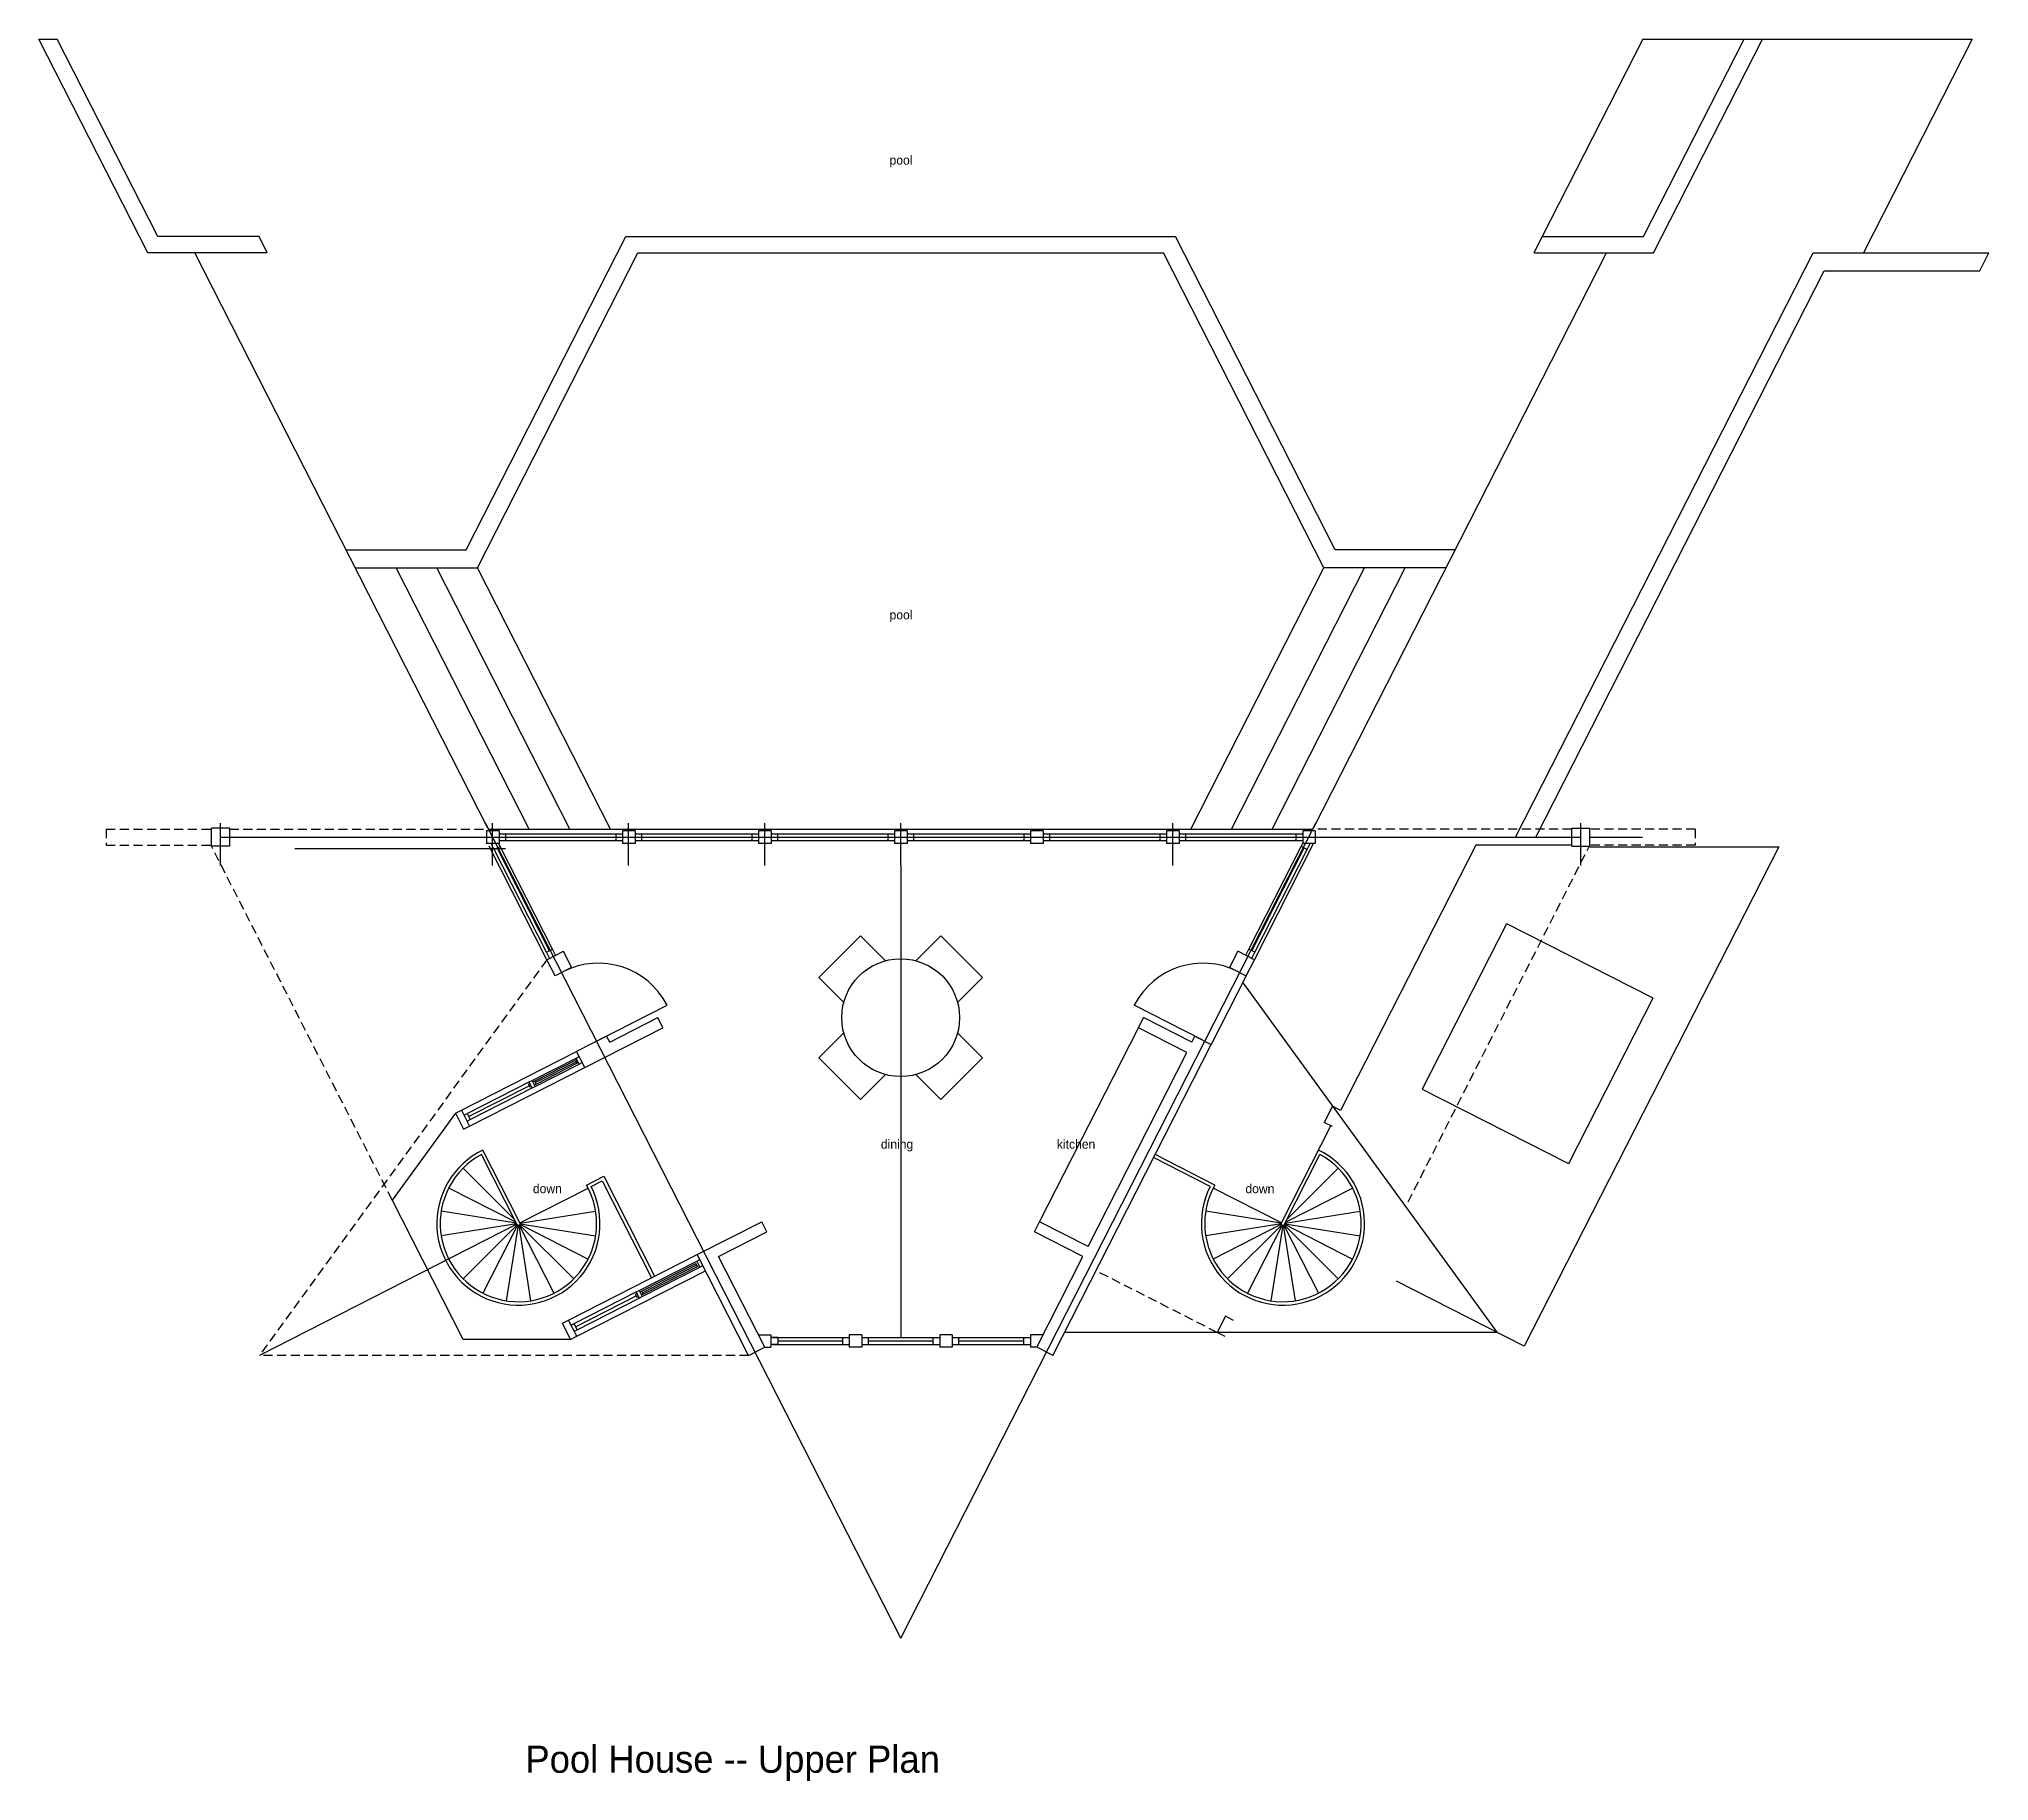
# Model space of a CAD drawing. Header units: inches. Extents: x 0 to 5835, y -2804 to 1896.
# Drawn here: x 1552 to 2412, y -2804 to -2035 of the extents above; entities that cross this region are included whole.
import ezdxf

# ---------------------------------------------------------------- set-up
doc = ezdxf.new("R2010")
doc.units = ezdxf.units.IN
doc.header["$LTSCALE"] = 8
doc.header["$MEASUREMENT"] = 0
doc.linetypes.add('DASHED', pattern=[0.75, 0.5, -0.25])
for name, color, linetype in [('A-Elev', 7, 'CONTINUOUS'), ('A-Elev-South', 7, 'CONTINUOUS'), ('A-millwork', 252, 'CONTINUOUS'), ('A-walls', 7, 'CONTINUOUS'), ('construction', 160, 'CONTINUOUS')]:
    doc.layers.add(name, color=color, linetype=linetype)
doc.styles.get("Standard").update_dxf_attribs({"font": 'txt', "height": 0.2})

msp = doc.modelspace()

# ---------------------------------------------------------------- texts
at = {"layer": 'A-walls'}
for s, height, p in [('pool', 4, (1927.31, -2090.7)), ('pool', 4, (1927.31, -2291.28)), ('dining', 4, (1923.48, -2524.78)), ('kitchen', 4, (2001.12, -2524.78)), ('down', 4, (1769.97, -2544.41)), ('down', 4, (2084.29, -2544.41)), ('Pool House -- Upper Plan', 12, (1766.68, -2800.09))]:
    msp.add_text(s, height=height, rotation=360, dxfattribs=at).set_placement(p)

# ---------------------------------------------------------------- linework, layer by layer
at = {"layer": 'A-Elev', "color": 3}
for p, q in [((1914.54, -2430.92), (1896.16, -2449.31)), ((1914.54, -2430.92), (1925.49, -2441.87)), ((1949.9, -2430.92), (1938.95, -2441.87)), ((1949.9, -2430.92), (1968.28, -2449.31)), ((1896.16, -2449.31), (1907.11, -2460.26)), ((1968.28, -2449.31), (1957.33, -2460.26)), ((1896.16, -2484.66), (1907.11, -2473.71)), ((1968.28, -2484.66), (1957.33, -2473.71)), ((1914.54, -2503.05), (1896.16, -2484.66)), ((1949.9, -2503.05), (1968.28, -2484.66)), ((1914.54, -2503.05), (1925.49, -2492.1)), ((1949.9, -2503.05), (1938.95, -2492.1))]:
    msp.add_line(p, q, dxfattribs=at)
at = {"layer": 'A-Elev'}
for p, q in [((1787.06, -2444.82, 8376), (1779.8, -2448.52, 8376)), ((2077.38, -2444.82, 8376), (2084.64, -2448.52, 8376)), ((1802.49, -2475.12, 8376), (1789.24, -2481.87, 8376)), ((2061.95, -2475.12, 8376), (2069.21, -2478.82, 8376))]:
    msp.add_line(p, q, dxfattribs=at)
at = {"layer": 'A-Elev', "color": 252}
msp.add_line((2084.64, -2448.52, 8376), (2069.21, -2478.82, 8376), dxfattribs=at)
at = {"layer": 'A-Elev', "color": 253}
for centre, start, end in [((1798.86, -2476.97, 8376), 27, 117), ((2065.58, -2476.97, 8376), 63, 153)]:
    msp.add_arc(centre, 34, start, end, dxfattribs=at)
at = {"layer": 'A-Elev-South', "color": 253}
for p, q in [((2259.57, -2035.27, 8376), (2215.25, -2122.46, 8376)), ((2404.85, -2035.27), (2356.91, -2129.59))]:
    msp.add_line(p, q, dxfattribs=at)
at = {"layer": 'A-millwork'}
msp.add_line((1993.52, -2556.98), (2037.11, -2471.44), dxfattribs=at)
at = {"layer": 'A-walls', "color": 253}
for p, q in [((1600.16, -2129.59, 8376), (1552.1, -2035.27, 8376)), ((1552.1, -2035.27, 8376), (1560.1, -2035.27, 8376)), ((1604.53, -2122.46, 8376), (1560.1, -2035.27, 8376)), ((2259.57, -2035.27, 8376), (2304.34, -2035.27, 8376)), ((2259.91, -2122.46, 8376), (2304.34, -2035.27, 8376)), ((2264.28, -2129.59, 8376), (2312.34, -2035.27, 8376)), ((2304.34, -2035.27, 8376), (2312.34, -2035.27, 8376)), ((2312.34, -2035.27, 8376), (2404.85, -2035.27, 8376)), ((1649.18, -2122.46, 8376), (1604.53, -2122.46, 8376)), ((1652.82, -2129.59, 8376), (1649.18, -2122.46, 8376)), ((2211.62, -2129.59, 8376), (2215.25, -2122.46, 8376)), ((2215.25, -2122.46, 8376), (2259.91, -2122.46, 8376)), ((1652.82, -2129.59, 8376), (1600.16, -2129.59, 8376)), ((1750.12, -2383.38, 8376), (1620.81, -2129.59, 8376)), ((2114.32, -2383.38, 8376), (2243.63, -2129.59, 8376)), ((2203.39, -2387.38, 5.88), (2334.74, -2129.59, 5.88)), ((2211.62, -2129.59, 8376), (2264.28, -2129.59, 8376)), ((2334.74, -2129.59, 8376), (2412.31, -2129.59, 8376)), ((2408.24, -2137.59), (2412.31, -2129.59, 8376)), ((2212.37, -2387.38, 5.88), (2339.65, -2137.59, 5.88)), ((2339.65, -2137.59), (2408.24, -2137.59)), ((1750.36, -2383.85), (2114.08, -2383.85)), ((1758.05, -2385.88, 8376), (1806.55, -2385.88, 8376)), ((1758.05, -2388.88, 8376), (1806.55, -2388.88, 8376)), ((1818.05, -2385.88, 8376), (1866.55, -2385.88, 8376)), ((1818.05, -2388.88, 8376), (1866.55, -2388.88, 8376)), ((1878.05, -2385.88, 8376), (1926.55, -2385.88, 8376)), ((1878.05, -2388.88, 8376), (1926.55, -2388.88, 8376)), ((1938.05, -2385.88, 8376), (1986.55, -2385.88, 8376)), ((1938.05, -2388.88, 8376), (1986.55, -2388.88, 8376)), ((1998.05, -2385.88, 8376), (2046.55, -2385.88, 8376)), ((1998.05, -2388.88, 8376), (2046.55, -2388.88, 8376)), ((2058.05, -2385.88, 0), (2106.55, -2385.88, 0)), ((2058.05, -2388.88, 0), (2106.55, -2388.88, 0)), ((2185.88, -2390.91, -12300.94), (2126.27, -2507.89, -12300.94)), ((1775.98, -2438.14, 8376), (1752.88, -2392.8)), ((1777.32, -2437.46, 16752), (1754.22, -2392.12, 8376)), ((1778.66, -2436.78, 8376), (1755.56, -2391.44)), ((2085.78, -2436.78, 8376), (2108.88, -2391.44)), ((2087.12, -2437.46, 16752), (2110.22, -2392.12, 8376)), ((2088.46, -2438.14, 8376), (2111.56, -2392.8)), ((1738.45, -2507.75, 8376), (1789.24, -2481.87, 8376)), ((1742.08, -2514.88, 8376), (1792.87, -2489, 8376)), ((2100.18, -2557.45, 8376), (2121.97, -2514.68, 8376)), ((1762.92, -2558.13, 8376), (1747.26, -2527.4, 8376)), ((1764.26, -2557.45, 8376), (1747.92, -2525.38, 8376)), ((2068.78, -2541.45, 8376), (2043.78, -2528.71, 8376)), ((2070.82, -2540.81, 8376), (2044.46, -2527.38, 8376)), ((2101.52, -2558.13, 8376), (2117.18, -2527.4, 8376)), ((1793.62, -2540.81, 8376), (1801.22, -2536.93, 8376)), ((1801.22, -2536.93, 8376), (1823.69, -2581.04, 8376)), ((1795.66, -2541.45, 8376), (1800.56, -2538.95, 8376)), ((1800.56, -2538.95, 8376), (1822.36, -2581.72, 8376)), ((1785.67, -2600.41, 8376), (1842.45, -2571.48, 8376)), ((1789.3, -2607.54, 8376), (1846.08, -2578.61, 8375.99)), ((1875.88, -2608.09, -13696.36), (1909.51, -2608.09, -10625.86)), ((1875.88, -2611.09, -13696.36), (1909.51, -2611.09, -10625.86)), ((1915.01, -2608.09, -10992.91), (1946.43, -2608.09, -16746.12)), ((1915.01, -2611.09, -10992.91), (1946.43, -2611.09, -16746.12)), ((1957.93, -2608.09, -16746.12), (1986.47, -2608.09, 8376)), ((1957.93, -2611.09, -16746.12), (1986.47, -2611.09, 8376))]:
    msp.add_line(p, q, dxfattribs=at)
at = {"layer": 'A-walls', "color": 252}
for p, q in [((1740.59, -2260.56, 8376), (1810.96, -2122.46, 8376)), ((1810.96, -2122.46, 8376), (2053.48, -2122.46, 8376)), ((2123.84, -2260.56, 8376), (2053.48, -2122.46, 8376)), ((1745.5, -2268.56, 8376), (1816.31, -2129.59, 8376)), ((1816.31, -2129.59, 8376), (2048.13, -2129.59, 8376)), ((2118.94, -2268.56, 8376), (2048.13, -2129.59, 8376)), ((1687.54, -2260.56, 8376), (1740.59, -2260.56, 8376)), ((2176.9, -2260.56, 8376), (2123.84, -2260.56, 8376)), ((1691.68, -2268.56, 8376), (1745.5, -2268.56, 8376)), ((1768.36, -2383.85, 8376), (1709.62, -2268.56, 8376)), ((1786.3, -2383.85, 8376), (1727.56, -2268.56, 8376)), ((1804.24, -2383.85, 8376), (1745.5, -2268.56, 8376)), ((2060.2, -2383.85, 8376), (2118.94, -2268.56, 8376)), ((2078.14, -2383.85, 8376), (2136.88, -2268.56, 8376)), ((2096.08, -2383.85, 8376), (2154.82, -2268.56, 8376)), ((2172.76, -2268.56, 8376), (2118.94, -2268.56, 8376)), ((1776.17, -2441.41, 8376), (1750.68, -2391.38, 8376)), ((2088.27, -2441.41, 8376), (2114.4, -2390.13, 8376)), ((2212.37, -2387.38, 5.88), (2228.22, -2387.38, 8376)), ((2236.22, -2387.38, 5.88), (2259.51, -2387.38, 12306.82)), ((2319.56, -2391.67, -8370.12), (2207.32, -2611.96, -8370.12)), ((2236.22, -2391.67, 8376), (2319.56, -2391.67, 8376)), ((2199.52, -2425.52, -16746.12), (2162.3, -2498.58, -16746.12)), ((2264.14, -2458.45, -16746.12), (2199.57, -2425.55, -16746.12)), ((2264.09, -2458.42, -16746.12), (2226.87, -2531.48, -16746.12)), ((1769.66, -2494.65, 8376), (1789.04, -2484.78, 8376)), ((1770.67, -2494.98, 8376), (1788.71, -2485.79, 8376)), ((1771.02, -2497.33, 8376), (1790.4, -2487.45, 8376)), ((1771.35, -2496.32, 8376), (1789.39, -2487.13, 8376)), ((1740.92, -2509.3, 8376), (1768.32, -2495.34, 8376)), ((1742.28, -2511.97, 8376), (1769.68, -2498.01, 8376)), ((2226.91, -2531.51, -16746.12), (2162.34, -2498.61, -16746.12)), ((1761.87, -2556.07, 8376), (1739.19, -2533.4, 8376)), ((2102.57, -2556.07, 8376), (2125.25, -2533.4, 8376)), ((1762.45, -2557.21, 8376), (1732.85, -2542.13, 8376)), ((1764.26, -2557.45, 8376), (1794.33, -2542.13, 8376)), ((2100.18, -2557.45, 8376), (2070.11, -2542.13, 8376)), ((2101.99, -2557.21, 8376), (2131.59, -2542.13, 8376)), ((1762.67, -2557.65, 8376), (1729.51, -2552.39, 8376)), ((1764.33, -2557.67, 8376), (1797.66, -2552.39, 8376)), ((2100.11, -2557.67, 8376), (2066.78, -2552.39, 8376)), ((2101.77, -2557.65, 8376), (2134.93, -2552.39, 8376)), ((1762.92, -2558.13, 8376), (1649.31, -2616.02, 8376)), ((1762.81, -2557.91, 8376), (1729.51, -2563.19, 8376)), ((1763.06, -2558.32, 8376), (1739.19, -2582.19, 8376)), ((1763.25, -2558.46, 8376), (1747.93, -2588.53, 8376)), ((1763.47, -2558.53, 8376), (1758.19, -2591.87, 8376)), ((1763.71, -2558.53, 8376), (1768.99, -2591.87, 8376)), ((1763.93, -2558.46, 8376), (1779.25, -2588.53, 8376)), ((1764.12, -2558.32, 8376), (1787.98, -2582.19, 8376)), ((1764.26, -2558.13, 8376), (1794.33, -2573.45, 8376)), ((1764.33, -2557.91, 8376), (1797.66, -2563.19, 8376)), ((2100.11, -2557.91, 8376), (2066.78, -2563.19, 8376)), ((2100.18, -2558.13, 8376), (2070.11, -2573.45, 8376)), ((2100.32, -2558.32, 8376), (2076.46, -2582.19, 8376)), ((2100.51, -2558.46, 8376), (2085.19, -2588.53, 8376)), ((2100.73, -2558.53, 8376), (2095.45, -2591.87, 8376)), ((2100.97, -2558.53, 8376), (2106.25, -2591.87, 8376)), ((2101.19, -2558.46, 8376), (2116.51, -2588.53, 8376)), ((2101.38, -2558.32, 8376), (2125.25, -2582.19, 8376)), ((2101.52, -2558.13, 8376), (2131.59, -2573.45, 8376)), ((2101.63, -2557.91, 8376), (2134.93, -2563.19, 8376)), ((1816.87, -2587.32, 8376), (1842.25, -2574.39, 8375.99)), ((1817.88, -2587.65, 8376), (1841.92, -2575.4, 8375.99)), ((1818.23, -2589.99, 8376), (1843.61, -2577.06, 8375.99)), ((1818.56, -2588.98, 8376), (1842.6, -2576.74, 8375.99)), ((1788.14, -2601.96, 8376), (1815.54, -2588, 8376)), ((2207.32, -2611.96, 8376), (2150.91, -2583.21, 8376)), ((1789.5, -2604.63, 8376), (1816.9, -2590.67, 8376))]:
    msp.add_line(p, q, dxfattribs=at)
at = {"layer": 'A-walls', "color": 5}
for p, q in [((1632.22, -2399.88), (1632.22, -2381.13)), ((1932.22, -2740.65, 8376), (1749.04, -2381.13, 8376)), ((1752.22, -2399.88, 8376), (1752.22, -2381.13, 8376)), ((1812.22, -2399.88, 8376), (1812.22, -2381.13, 8376)), ((1872.22, -2399.88, 8376), (1872.22, -2381.13, 8376)), ((1932.22, -2740.65, 8376), (2115.4, -2381.13, 8376)), ((1932.22, -2399.88, 8376), (1932.22, -2381.13, 8376)), ((1932.22, -2399.88, 8376), (1932.22, -2381.13, 8376)), ((2052.22, -2399.88), (2052.22, -2381.13)), ((2232.22, -2399.88), (2232.22, -2381.13)), ((1632.22, -2387.38, 8376), (2232.22, -2387.38, 8376)), ((1664.94, -2392.38, -8136), (1757.95, -2392.38, -8136))]:
    msp.add_line(p, q, dxfattribs=at)
at = {"layer": 'A-walls', "color": 252, "linetype": 'DASHED'}
for p, q in [((1581.77, -2383.85), (1581.77, -2390.91)), ((1581.77, -2383.85), (1628.22, -2383.85)), ((1581.77, -2390.91), (1628.22, -2390.91)), ((1707.92, -2547.45), (1628.13, -2391.29)), ((1636.22, -2383.85), (1748.22, -2383.85)), ((2228.22, -2383.85), (2116.22, -2383.85)), ((2156.04, -2548.27), (2236.22, -2390.91)), ((2282.67, -2383.85), (2236.22, -2383.85)), ((2282.67, -2390.91), (2236.22, -2390.91)), ((2282.67, -2383.85), (2282.67, -2390.91))]:
    msp.add_line(p, q, dxfattribs=at)
at = {"layer": 'A-walls'}
for p, q in [((1628.22, -2391.38, 8376), (1628.22, -2383.38, 8376)), ((1636.22, -2383.38, 8376), (1628.22, -2383.38, 8376)), ((1636.22, -2391.38, 8376), (1628.22, -2391.38, 8376)), ((1636.22, -2391.38, 8376), (1636.22, -2383.38, 8376)), ((1749.55, -2384.63, 8376), (1749.55, -2390.13, 8376)), ((1755.05, -2384.63, 8376), (1749.55, -2384.63, 8376)), ((1755.05, -2390.13, 8376), (1749.55, -2390.13, 8376)), ((1752.88, -2392.8), (1751.52, -2390.13)), ((1755.56, -2391.44), (1754.89, -2390.13)), ((1755.05, -2384.63, 8376), (1755.05, -2390.13, 8376)), ((1755.05, -2385.88, 8376), (1758.05, -2385.88, 8376)), ((1755.05, -2388.88, 8376), (1758.05, -2388.88, 8376)), ((1758.05, -2388.88, 8376), (1758.05, -2385.88, 8376)), ((1758.05, -2387.38, 8376), (1806.55, -2387.38, 8376)), ((1806.55, -2385.88, 8376), (1806.55, -2388.88, 8376)), ((1806.55, -2385.88, 8376), (1809.55, -2385.88, 8376)), ((1806.55, -2385.88, 8376), (1806.55, -2388.88, 8376)), ((1806.55, -2385.88, 8376), (1809.55, -2385.88, 8376)), ((1806.55, -2388.88, 8376), (1809.55, -2388.88, 8376)), ((1806.55, -2388.88, 8376), (1809.55, -2388.88, 8376)), ((1809.55, -2384.63, 8376), (1809.55, -2390.13, 8376)), ((1812.3, -2384.63, 8376), (1809.55, -2384.63, 8376)), ((1815.05, -2390.13, 8376), (1809.55, -2390.13, 8376)), ((1815.05, -2384.63, 8376), (1812.3, -2384.63, 8376)), ((1815.05, -2384.63, 8376), (1815.05, -2390.13, 8376)), ((1815.05, -2385.88, 8376), (1818.05, -2385.88, 8376)), ((1815.05, -2388.88, 8376), (1818.05, -2388.88, 8376)), ((1818.05, -2388.88, 8376), (1818.05, -2385.88, 8376)), ((1818.05, -2387.38, 8376), (1866.55, -2387.38, 8376)), ((1866.55, -2385.88, 8376), (1869.55, -2385.88, 8376)), ((1866.55, -2385.88, 8376), (1866.55, -2388.88, 8376)), ((1866.55, -2385.88, 8376), (1869.55, -2385.88, 8376)), ((1866.55, -2385.88, 8376), (1866.55, -2388.88, 8376)), ((1866.55, -2388.88, 8376), (1869.55, -2388.88, 8376)), ((1866.55, -2388.88, 8376), (1869.55, -2388.88, 8376)), ((1869.55, -2384.63, 8376), (1869.55, -2390.13, 8376)), ((1872.3, -2384.63, 8376), (1869.55, -2384.63, 8376)), ((1875.05, -2390.13, 8376), (1869.55, -2390.13, 8376)), ((1875.05, -2384.63, 8376), (1872.3, -2384.63, 8376)), ((1875.05, -2384.63, 8376), (1875.05, -2390.13, 8376)), ((1875.05, -2385.88, 8376), (1878.05, -2385.88, 8376)), ((1875.05, -2388.88, 8376), (1878.05, -2388.88, 8376)), ((1878.05, -2388.88, 8376), (1878.05, -2385.88, 8376)), ((1878.05, -2387.38, 8376), (1926.55, -2387.38, 8376)), ((1926.55, -2385.88, 8376), (1926.55, -2388.88, 8376)), ((1926.55, -2385.88, 8376), (1929.55, -2385.88, 8376)), ((1926.55, -2385.88, 8376), (1926.55, -2388.88, 8376)), ((1926.55, -2385.88, 8376), (1929.55, -2385.88, 8376)), ((1926.55, -2385.88, 8376), (1929.55, -2385.88, 8376)), ((1926.55, -2385.88, 8376), (1926.55, -2388.88, 8376)), ((1926.55, -2388.88, 8376), (1929.55, -2388.88, 8376)), ((1926.55, -2388.88, 8376), (1929.55, -2388.88, 8376)), ((1926.55, -2388.88, 8376), (1929.55, -2388.88, 8376)), ((1929.55, -2384.63, 8376), (1929.55, -2390.13, 8376)), ((1929.55, -2384.63, 8376), (1929.55, -2390.13, 8376)), ((1932.3, -2384.63, 8376), (1929.55, -2384.63, 8376)), ((1932.3, -2384.63, 8376), (1929.55, -2384.63, 8376)), ((1935.05, -2390.13, 8376), (1929.55, -2390.13, 8376)), ((1935.05, -2390.13, 8376), (1929.55, -2390.13, 8376)), ((1935.05, -2384.63, 8376), (1932.3, -2384.63, 8376)), ((1935.05, -2384.63, 8376), (1932.3, -2384.63, 8376)), ((1935.05, -2384.63, 8376), (1935.05, -2390.13, 8376)), ((1935.05, -2384.63, 8376), (1935.05, -2390.13, 8376)), ((1935.05, -2385.88, 8376), (1938.05, -2385.88, 8376)), ((1935.05, -2388.88, 8376), (1938.05, -2388.88, 8376)), ((1938.05, -2388.88, 8376), (1938.05, -2385.88, 8376)), ((1938.05, -2388.88, 8376), (1938.05, -2385.88, 8376)), ((1938.05, -2387.38, 8376), (1986.55, -2387.38, 8376)), ((1986.55, -2385.88, 8376), (1986.55, -2388.88, 8376)), ((1986.55, -2385.88, 8376), (1989.55, -2385.88, 8376)), ((1986.55, -2388.88, 8376), (1989.55, -2388.88, 8376)), ((1989.55, -2384.63, 8376), (1989.55, -2390.13, 8376)), ((1992.3, -2384.63, 8376), (1989.55, -2384.63, 8376)), ((1995.05, -2390.13, 8376), (1989.55, -2390.13, 8376)), ((1995.05, -2384.63, 8376), (1992.3, -2384.63, 8376)), ((1995.05, -2384.63, 8376), (1995.05, -2390.13, 8376)), ((1995.05, -2385.88, 8376), (1998.05, -2385.88, 8376)), ((1995.05, -2388.88, 8376), (1998.05, -2388.88, 8376)), ((1998.05, -2388.88, 8376), (1998.05, -2385.88, 8376)), ((1998.05, -2388.88, 8376), (1998.05, -2385.88, 8376)), ((1998.05, -2388.88, 8376), (1998.05, -2385.88, 8376)), ((1998.05, -2387.38, 8376), (2046.55, -2387.38, 8376)), ((2046.55, -2385.88, 8376), (2049.55, -2385.88, 8376)), ((2046.55, -2385.88, 8376), (2046.55, -2388.88, 8376)), ((2046.55, -2388.88, 8376), (2049.55, -2388.88, 8376)), ((2049.55, -2384.63, 8376), (2049.55, -2390.13, 8376)), ((2052.3, -2384.63, 8376), (2049.55, -2384.63, 8376)), ((2055.05, -2390.13, 8376), (2049.55, -2390.13, 8376)), ((2055.05, -2384.63, 8376), (2052.3, -2384.63, 8376)), ((2055.05, -2384.63, 8376), (2055.05, -2390.13, 8376)), ((2055.05, -2385.88, 8376), (2058.05, -2385.88, 8376)), ((2055.05, -2388.88, 8376), (2058.05, -2388.88, 8376)), ((2058.05, -2388.88, 0), (2058.05, -2385.88, 0)), ((2058.05, -2388.88, 0), (2058.05, -2385.88, 0)), ((2058.05, -2388.88, 0), (2058.05, -2385.88, 0)), ((2058.05, -2388.88, 8376), (2058.05, -2385.88, 8376)), ((2058.05, -2387.38, 0), (2106.55, -2387.38, 0)), ((2106.55, -2385.88, 0), (2109.55, -2385.88)), ((2106.55, -2385.88), (2106.55, -2388.88)), ((2106.55, -2388.88, 0), (2109.55, -2388.88, 0)), ((2108.88, -2391.44), (2109.55, -2390.13)), ((2109.55, -2384.63), (2109.55, -2390.13)), ((2112.3, -2384.63), (2109.55, -2384.63)), ((2115.05, -2390.13), (2109.55, -2390.13)), ((2111.56, -2392.8), (2112.92, -2390.13)), ((2115.05, -2384.63), (2112.3, -2384.63)), ((2115.05, -2384.63), (2115.05, -2390.13)), ((2203.39, -2387.38, 5.88), (2212.37, -2387.38, 5.88)), ((2228.22, -2391.38, 8376), (2228.22, -2383.38, 8376)), ((2228.22, -2383.38, 8376), (2236.22, -2383.38, 8376)), ((2228.22, -2391.38, 8376), (2236.22, -2391.38, 8376)), ((2236.22, -2391.38, 8376), (2236.22, -2383.38, 8376)), ((1752.88, -2392.8), (1755.56, -2391.44)), ((2111.56, -2392.8), (2108.88, -2391.44)), ((1775.98, -2438.14, 8376), (1778.66, -2436.78, 8376)), ((1777.35, -2440.81), (1775.98, -2438.14)), ((1776.17, -2441.41, 8376), (1783.43, -2437.71, 8376)), ((1779.8, -2448.52, 8376), (1776.17, -2441.41, 8376)), ((1780.02, -2439.45), (1778.66, -2436.78)), ((1787.06, -2444.82, 8376), (1783.43, -2437.71, 8376)), ((2077.38, -2444.82, 8376), (2081.01, -2437.71, 8376)), ((2088.27, -2441.41, 8376), (2081.01, -2437.71, 8376)), ((2084.42, -2439.45), (2085.78, -2436.78)), ((2084.64, -2448.52, 8376), (2088.27, -2441.41, 8376)), ((2088.46, -2438.14, 8376), (2085.78, -2436.78, 8376)), ((2087.09, -2440.81), (2088.46, -2438.14)), ((2083.29, -2451.73, 5.88), (2195.22, -2605.79, 5.88)), ((1798.86, -2476.97, 8376.01), (1829.16, -2461.53, 8376.01)), ((1803.85, -2477.79, 8376.01), (1825.06, -2466.98, 8376.01)), ((1827.33, -2471.44, 8376), (1825.06, -2466.98, 8376)), ((2065.58, -2476.97, 8376.01), (2035.28, -2461.53, 8376.01)), ((2037.11, -2471.44, 8376), (2039.38, -2466.98, 8376)), ((2037.11, -2471.44, 8376), (2039.38, -2466.98, 8376)), ((2037.11, -2471.44, 8376), (2039.38, -2466.98, 8376)), ((2060.59, -2477.79, 8376.01), (2039.38, -2466.98, 8376.01)), ((1792.87, -2489, 8376), (1827.33, -2471.44, 8376)), ((1803.85, -2477.79, 8376), (1802.49, -2475.12, 8376)), ((2060.59, -2477.79, 8376), (2061.95, -2475.12, 8376)), ((1789.38, -2485.45, 8376), (1788.71, -2485.79, 8376)), ((1788.71, -2485.79, 8376), (1789.39, -2487.13, 8376)), ((1789.04, -2484.78, 8376), (1790.37, -2484.1, 8376)), ((1790.4, -2487.45, 8376), (1789.04, -2484.78, 8376)), ((1792.86, -2488.98, 8376), (1789.24, -2481.87, 8376)), ((1999.33, -2615.95, 8376), (2069.21, -2478.82, 8376)), ((2014.91, -2567.87), (2058.49, -2482.34)), ((1771.01, -2495.65, 8376), (1789.05, -2486.46, 8376)), ((1789.39, -2487.13, 8376), (1790.06, -2486.78, 8376)), ((1790.4, -2487.45, 8376), (1791.73, -2486.77, 8376)), ((1741.6, -2510.63, 8376), (1768.33, -2497.01, 8376)), ((1767.99, -2496.34, 8376), (1768.66, -2496, 8376)), ((1767.99, -2496.34, 8376), (1768.67, -2497.68, 8376)), ((1768.32, -2495.34, 8376), (1769.66, -2494.65, 8376)), ((1769.68, -2498.01, 8376), (1768.32, -2495.34, 8376)), ((1769.34, -2497.34, 8376), (1768.67, -2497.68, 8376)), ((1771.02, -2497.33, 8376), (1769.66, -2494.65, 8376)), ((1769.68, -2498.01, 8376), (1771.02, -2497.33, 8376)), ((1770.67, -2494.98, 8376), (1770, -2495.32, 8376)), ((1770.67, -2494.98, 8376), (1771.35, -2496.32, 8376)), ((1770.68, -2496.66, 8376), (1771.35, -2496.32, 8376)), ((1735.78, -2509.11, 8376), (1707.9, -2547.48, 8376)), ((1735.78, -2509.11, 8376), (1738.45, -2507.75, 8376)), ((1735.78, -2509.11, 8376), (1739.41, -2516.24, 8376)), ((1738.45, -2507.75, 8376), (1742.08, -2514.88, 8376)), ((1739.59, -2509.98, 8376), (1740.92, -2509.3, 8376)), ((1740.92, -2509.3, 8376), (1742.28, -2511.97, 8376)), ((2122.67, -2506.06, 8376), (2119.03, -2513.18, 8376)), ((2126.27, -2507.89, 8376), (2122.67, -2506.06, 8376)), ((1739.41, -2516.24, 8376), (1742.08, -2514.88, 8376)), ((1740.95, -2512.65, 8376), (1742.28, -2511.97, 8376)), ((2122.64, -2515.02, 8376), (2119.03, -2513.18, 8376)), ((1842.45, -2571.48, 8376), (1870.92, -2556.98, 8376)), ((1851.8, -2572.33, 8376), (1873.19, -2561.43, 8376)), ((1873.19, -2561.43, 8376), (1870.92, -2556.98, 8376)), ((1991.25, -2561.43, 8376), (1993.52, -2556.98, 8376)), ((1991.25, -2561.43, 8376), (1993.52, -2556.98, 8376)), ((2012.64, -2572.33, 8376), (1991.25, -2561.43, 8376)), ((2014.91, -2567.87, 8376.01), (1993.52, -2556.98, 8376.01)), ((1865.14, -2616.02, 8376), (1842.45, -2571.48, 8376)), ((1818.22, -2588.32, 8376), (1842.26, -2576.07, 8375.99)), ((1842.6, -2576.74, 8375.99), (1841.92, -2575.4, 8375.99)), ((1842.25, -2574.39, 8375.99), (1843.58, -2573.71, 8375.99)), ((1842.25, -2574.39, 8375.99), (1843.61, -2577.06, 8375.99)), ((1843.27, -2576.39, 8375.99), (1842.6, -2576.74, 8375.99)), ((1843.61, -2577.06, 8375.99), (1844.95, -2576.38, 8375.99)), ((1872.22, -2612.41, 8376), (1851.8, -2572.33, 8376)), ((1992.25, -2612.34, 8376), (2012.64, -2572.33, 8376)), ((1815.88, -2588.67, 8376), (1815.21, -2589.01, 8376)), ((1815.89, -2590.35, 8376), (1815.21, -2589.01, 8376)), ((1815.54, -2588, 8376), (1816.87, -2587.32, 8376)), ((1815.54, -2588, 8376), (1816.9, -2590.67, 8376)), ((1816.87, -2587.32, 8376), (1818.23, -2589.99, 8376)), ((1817.21, -2587.99, 8376), (1817.88, -2587.65, 8376)), ((1818.56, -2588.98, 8376), (1817.88, -2587.65, 8376)), ((1818.56, -2588.98, 8376), (1817.89, -2589.32, 8376)), ((1788.82, -2603.3, 8376), (1815.55, -2589.68, 8376)), ((1815.89, -2590.35, 8376), (1816.56, -2590, 8376)), ((1816.9, -2590.67, 8376), (1818.23, -2589.99, 8376)), ((1782.99, -2601.78, 8376), (1785.67, -2600.41, 8376)), ((1786.62, -2608.9, 8376), (1782.99, -2601.78, 8376)), ((1789.3, -2607.54, 8376), (1785.67, -2600.41, 8376)), ((1786.8, -2602.64, 8376), (1788.14, -2601.96, 8376)), ((1789.5, -2604.63, 8376), (1788.14, -2601.96, 8376)), ((1788.16, -2605.31, 8376), (1789.5, -2604.63, 8376)), ((2004.67, -2605.79, 5.88), (2195.22, -2605.79, 5.88)), ((2075.45, -2598.72, 8376), (2071.82, -2605.85, 8376)), ((2075.43, -2607.69, 8376), (2071.82, -2605.85, 8376)), ((2079.06, -2600.56, 8376.01), (2075.45, -2598.72, 8376.01)), ((1786.62, -2608.9, 8376), (1739.28, -2608.9, 8376)), ((1786.62, -2608.9, 8376), (1789.3, -2607.54, 8376)), ((1865.14, -2616.02, 8376), (1872.22, -2612.41, 8376)), ((1869.47, -2606.84, 8376), (1874.97, -2606.84, 26017.81)), ((1872.19, -2612.34, -540.07), (1874.97, -2612.34, 8376)), ((1874.97, -2606.84, 8376), (1874.97, -2612.34, 8376)), ((1877.97, -2608.09, 8376), (1874.97, -2608.09, 8376)), ((1877.97, -2611.09, 8376), (1874.97, -2611.09, 8376)), ((1877.97, -2608.09, 8376), (1877.97, -2611.09, 8376)), ((1877.97, -2609.59, -13473.68), (1906.51, -2609.59, -10425.65)), ((1906.51, -2608.09, -13696.36), (1909.51, -2608.09, -13696.36)), ((1906.51, -2608.09, -13696.36), (1906.51, -2611.09, -13696.36)), ((1906.51, -2611.09, -13696.36), (1909.51, -2611.09, -13696.36)), ((1909.51, -2606.84, -13696.36), (1909.51, -2612.34, -13696.36)), ((1915.01, -2606.84, -13696.36), (1909.51, -2606.84, -13696.36)), ((1915.01, -2612.34, -13696.36), (1909.51, -2612.34, -13696.36)), ((1915.01, -2606.84, -13696.36), (1915.01, -2612.34, -13696.36)), ((1915.01, -2608.09, -13696.36), (1918.01, -2608.09, -13696.36)), ((1915.01, -2611.09, -13696.36), (1918.01, -2611.09, -13696.36)), ((1918.01, -2611.09, -13696.37), (1918.01, -2608.09, -13696.37)), ((1918.01, -2609.59, -11193.12), (1946.43, -2609.59, -16746.12)), ((1946.43, -2608.09, -16746.12), (1946.43, -2611.09, -16746.12)), ((1946.43, -2608.09, -16746.12), (1949.43, -2608.09, -16746.12)), ((1946.43, -2611.09, -16746.12), (1949.43, -2611.09, -16746.12)), ((1949.43, -2606.84, -16746.12), (1949.43, -2612.34, -16746.12)), ((1954.93, -2606.84, -16746.12), (1949.43, -2606.84, -16746.12)), ((1954.93, -2612.34, -16746.12), (1949.43, -2612.34, -16746.12)), ((1954.93, -2606.84, -16746.12), (1954.93, -2612.34, -16746.12)), ((1954.93, -2608.09, -16746.12), (1957.93, -2608.09, -16746.12)), ((1954.93, -2611.09, -16746.12), (1957.93, -2611.09, -16746.12)), ((1957.93, -2611.09, -16746.13), (1957.93, -2608.09, -16746.13)), ((1957.93, -2609.59, -16746.12), (1986.47, -2609.59, 8376)), ((1986.47, -2608.09, 8376), (1986.47, -2611.09, 8376)), ((1986.47, -2608.09, 8376), (1989.47, -2608.09, 8376)), ((1986.47, -2611.09, 8376), (1989.47, -2611.09, 8376)), ((1994.97, -2606.84, 8376), (1989.47, -2606.84, 26017.81)), ((1989.47, -2606.84, 8376), (1989.47, -2612.34, 8376)), ((1992.25, -2612.34, -540.07), (1989.47, -2612.34, 8376)), ((1999.46, -2616.02, 8376), (1992.25, -2612.34, 8376))]:
    msp.add_line(p, q, dxfattribs=at)
at = {"layer": 'A-walls', "color": 253, "linetype": 'Continuous'}
msp.add_line((2228.22, -2390.91), (2185.88, -2390.91), dxfattribs=at)
at = {"layer": 'A-walls', "color": 253, "linetype": 'DASHED'}
for p, q in [((1776.17, -2441.41, 8376), (1649.31, -2616.02, 8376)), ((2071.82, -2605.85, 8376), (2018.36, -2578.61, 8376)), ((1865.14, -2616.02, 8376), (1649.31, -2616.02, 8376))]:
    msp.add_line(p, q, dxfattribs=at)
at = {"layer": 'A-walls', "color": 7}
for p, q in [((2058.49, -2482.34, 8376), (2037.11, -2471.44, 8376)), ((2012.64, -2572.33, 8376), (1991.25, -2561.43, 8376)), ((2014.91, -2567.87, 8376), (1993.52, -2556.98, 8376))]:
    msp.add_line(p, q, dxfattribs=at)
at = {"layer": 'A-walls', "color": 7, "linetype": 'Continuous'}
msp.add_line((1739.28, -2608.9, -8376), (1707.84, -2547.36, -8376), dxfattribs=at)
at = {"layer": 'A-walls', "color": 3}
msp.add_circle((1932.22, -2466.98), 26, dxfattribs=at)
at = {"layer": 'A-walls', "color": 253}
for centre, radius, start, end in [((1763.59, -2557.79, 8376), 36, 115.80625, 27), ((1763.59, -2557.79, 8376), 34.5, 118.24566, 29.49191), ((2100.85, -2557.79, 8376), 36, 153, 64.19375), ((2100.85, -2557.79, 8376), 34.5, 150.50809, 61.75434)]:
    msp.add_arc(centre, radius, start, end, dxfattribs=at)
at = {"layer": 'A-walls'}
for centre, start, end in [((1763.59, -2557.79, 8376), 207, 27), ((2100.85, -2557.79, 8376), 153, 333)]:
    msp.add_arc(centre, 0.75, start, end, dxfattribs=at)
at = {"layer": 'construction'}
msp.add_line((1932.22, -2399.88, 8376), (1932.22, -2608.09, 8376), dxfattribs=at)

msp.set_redraw_order([(e.dxf.handle, doc.entitydb.next_handle()) for e in msp.query("TEXT MTEXT ATTDEF DIMENSION ARC_DIMENSION")])  # texts and dimensions are drawn at this point

doc.saveas('drawing.dxf')
